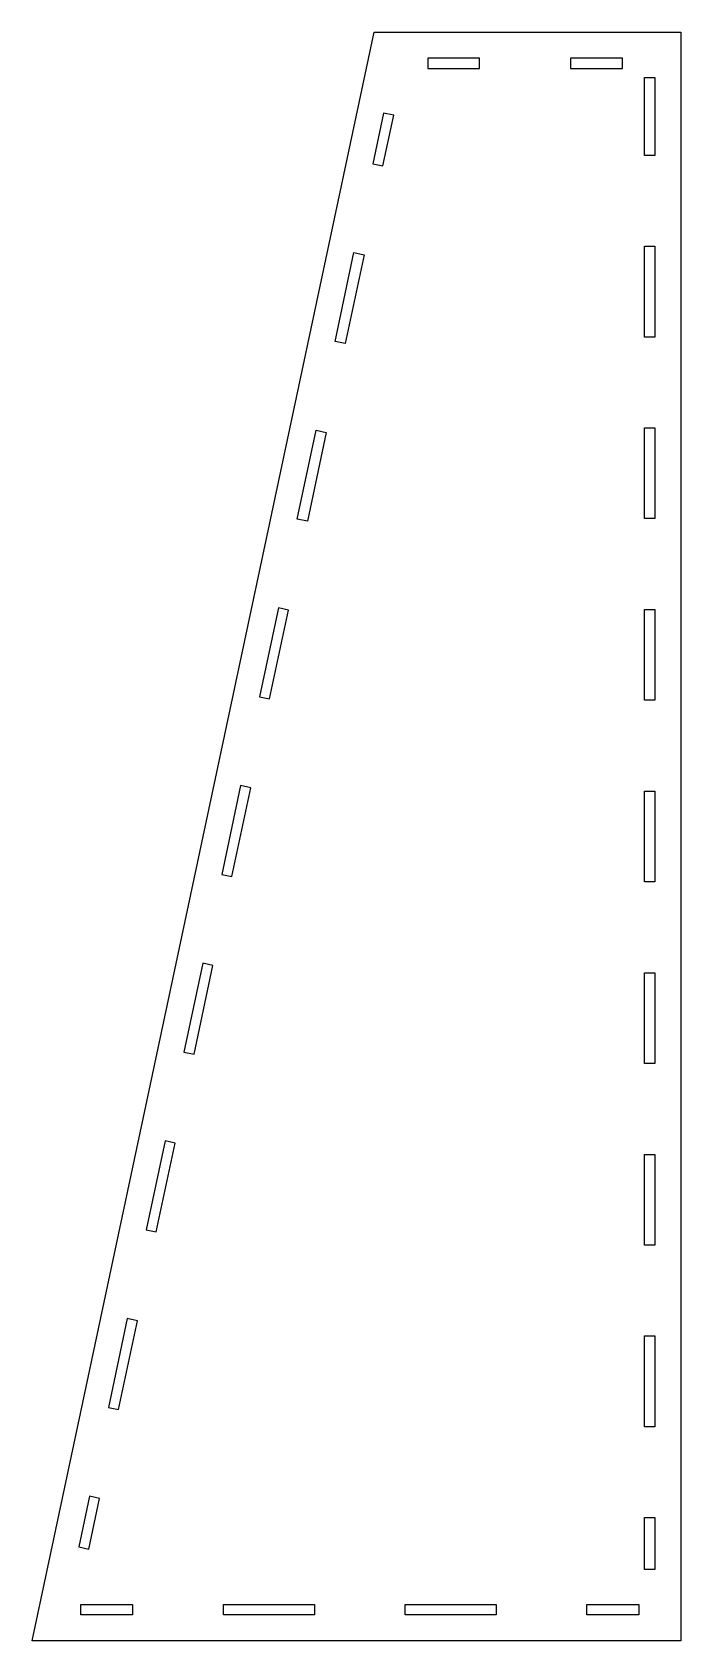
# Model space of a CAD drawing. Extents: x -111 to 2025, y -198 to 5231.
# Drawn here: x 1229 to 1479, y 4504 to 5124 of the extents above; entities that cross this region are included whole.
import ezdxf

# ---------------------------------------------------------------- set-up
doc = ezdxf.new("R2010")
doc.units = 0
doc.header["$MEASUREMENT"] = 0
doc.layers.get('0').update_dxf_attribs({"linetype": 'CONTINUOUS'})

msp = doc.modelspace()

# ---------------------------------------------------------------- linework, layer by layer
for points in [[(1478.675, 5123.682), (1478.675, 4503.682), (1228.792, 4503.682), (1360.577, 5123.682)], [(1401.175, 5109.682), (1401.175, 5113.682), (1381.175, 5113.682), (1381.175, 5109.682)], [(1436.175, 5109.682), (1456.175, 5109.682), (1456.175, 5113.682), (1436.175, 5113.682)], [(1464.675, 5076.182), (1464.675, 5106.182), (1468.675, 5106.182), (1468.675, 5076.182)], [(1360.018, 5072.954), (1363.931, 5072.122), (1368.089, 5091.685), (1364.176, 5092.516)], [(1468.675, 5041.182), (1468.675, 5006.182), (1464.675, 5006.182), (1464.675, 5041.182)], [(1352.741, 5038.718), (1356.654, 5037.887), (1349.377, 5003.652), (1345.464, 5004.483)], [(1338.187, 4970.248), (1342.1, 4969.416), (1334.823, 4935.181), (1330.91, 4936.013)], [(1464.675, 4971.182), (1468.675, 4971.182), (1468.675, 4936.182), (1464.675, 4936.182)], [(1316.357, 4867.543), (1320.269, 4866.711), (1327.546, 4900.946), (1323.634, 4901.778)], [(1468.675, 4901.182), (1468.675, 4866.182), (1464.675, 4866.182), (1464.675, 4901.182)], [(1301.803, 4799.072), (1305.715, 4798.241), (1312.992, 4832.476), (1309.08, 4833.307)], [(1468.675, 4831.182), (1468.675, 4796.182), (1464.675, 4796.182), (1464.675, 4831.182)], [(1287.249, 4730.602), (1291.162, 4729.77), (1298.438, 4764.005), (1294.526, 4764.837)], [(1468.675, 4761.182), (1468.675, 4726.182), (1464.675, 4726.182), (1464.675, 4761.182)], [(1272.695, 4662.132), (1276.608, 4661.3), (1283.885, 4695.535), (1279.972, 4696.367)], [(1468.675, 4691.182), (1468.675, 4656.182), (1464.675, 4656.182), (1464.675, 4691.182)], [(1258.141, 4593.661), (1262.054, 4592.83), (1269.331, 4627.065), (1265.418, 4627.896)], [(1468.675, 4621.182), (1468.675, 4586.182), (1464.675, 4586.182), (1464.675, 4621.182)], [(1254.777, 4558.594), (1250.864, 4559.426), (1246.706, 4539.863), (1250.619, 4539.031)], [(1464.675, 4551.182), (1468.675, 4551.182), (1468.675, 4531.182), (1464.675, 4531.182)], [(1247.494, 4513.682), (1247.494, 4517.682), (1267.494, 4517.682), (1267.494, 4513.682)], [(1337.494, 4517.682), (1337.494, 4513.682), (1302.494, 4513.682), (1302.494, 4517.682)], [(1407.494, 4517.682), (1407.494, 4513.682), (1372.494, 4513.682), (1372.494, 4517.682)], [(1462.494, 4517.682), (1462.494, 4513.682), (1442.494, 4513.682), (1442.494, 4517.682)]]:
    msp.add_lwpolyline(points, close=True)

doc.saveas('drawing.dxf')
